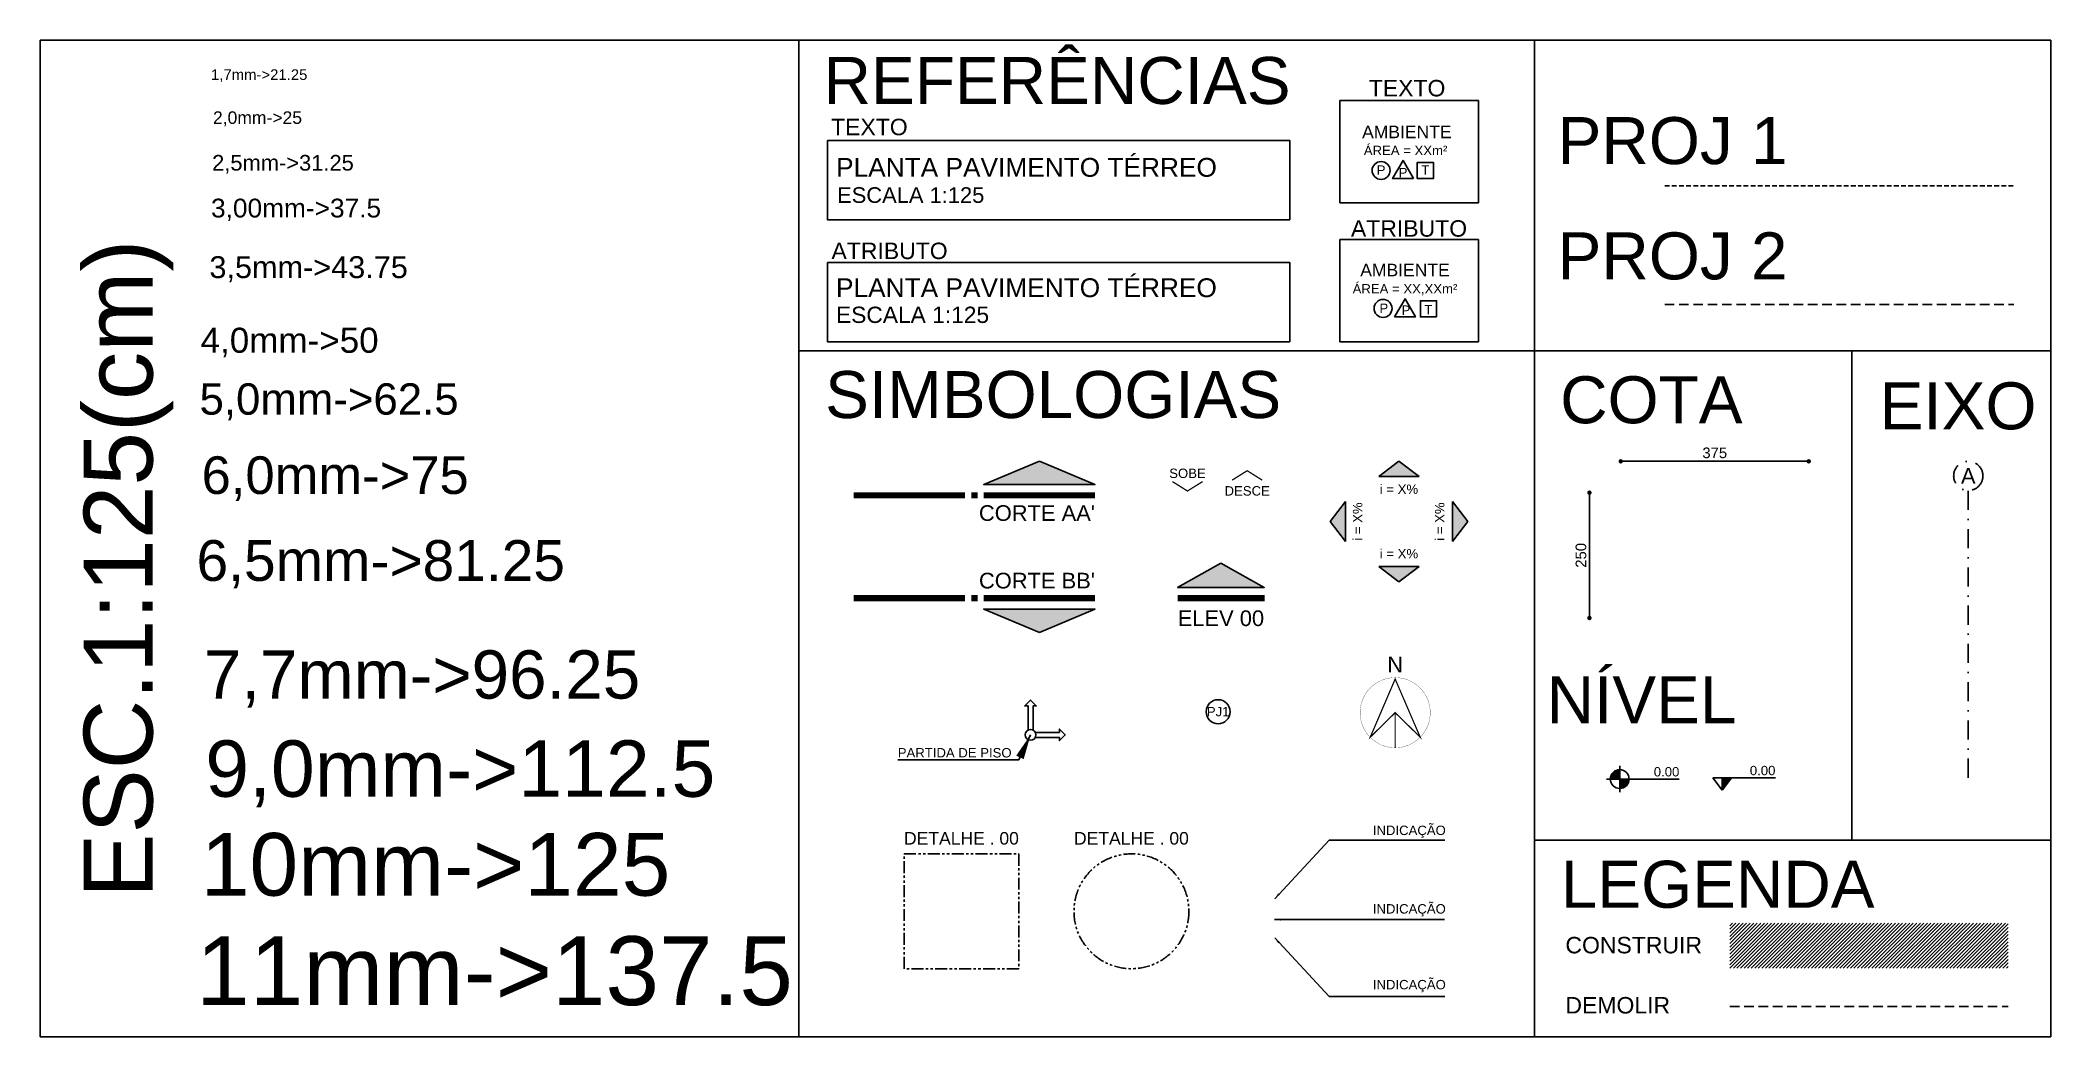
# Model space of a CAD drawing. Header units: millimetres. Extents: x 2839 to 75429, y 16062 to 42710.
# Drawn here: x 22769 to 26779, y 19361 to 21348 of the extents above; entities that cross this region are included whole.
import ezdxf
from ezdxf.enums import TextEntityAlignment as Align

# ---------------------------------------------------------------- set-up
doc = ezdxf.new("R2010")
doc.units = ezdxf.units.MM
for name, pattern in [('DASHDOTX2', [50.8, 25.4, -12.7, 0, -12.7]), ('DASHED', [19.05, 12.7, -6.35]), ('DASHED2', [9.525, 6.35, -3.175]), ('PHANTOM2', [31.75, 15.875, -3.175, 3.175, -3.175, 3.175, -3.175])]:
    doc.linetypes.add(name, pattern=pattern)
for name, color, linetype in [('ARQ_Construir', 150, 'Continuous'), ('ARQ_Cotas', 10, 'Continuous'), ('ARQ_Cotas de Nível', 10, 'Continuous'), ('ARQ_Demolir', 30, 'DASHED'), ('ARQ_Eixo', 10, 'DASHDOTX2'), ('ARQ_Indicações', 10, 'Continuous'), ('ARQ_Projeção 01', 1, 'DASHED2'), ('ARQ_Projeção 02', 2, 'DASHED'), ('ARQ_Simbologia', 50, 'Continuous'), ('ARQ_Texto', 7, 'Continuous')]:
    doc.layers.add(name, color=color, linetype=linetype)
doc.styles.add('100', font='arial.ttf', dxfattribs={"height": 31.25})
doc.styles.add('120', font='arial.ttf', dxfattribs={"height": 37.5})
doc.styles.add('140', font='arial.ttf', dxfattribs={"height": 43.75})
doc.styles.add('175', font='arial.ttf', dxfattribs={"height": 50})
doc.styles.add('200', font='arial.ttf', dxfattribs={"height": 62.5})
doc.styles.add('240', font='arial.ttf', dxfattribs={"height": 75})
doc.styles.add('290', font='arial.ttf', dxfattribs={"height": 81.25})
doc.styles.add('350', font='arial.ttf', dxfattribs={"height": 92.75})
doc.styles.add('400', font='arial.ttf', dxfattribs={"height": 112.5})
doc.styles.add('450', font='arial.ttf', dxfattribs={"height": 125})
doc.styles.add('500', font='arial.ttf', dxfattribs={"height": 137.5})
doc.styles.add('60', font='arial.ttf', dxfattribs={"height": 18.75})
doc.styles.add('80', font='arial.ttf', dxfattribs={"height": 25})
doc.styles.add('COTA', font='arial.ttf')
doc.dimstyles.new('esc_125', dxfattribs={"dimtxt": 21.25, "dimasz": 8.75, "dimexe": 12.5, "dimexo": 6.25, "dimgap": 0, "dimtad": 0, "dimdec": 1, "dimzin": 12, "dimdsep": 46, "dimtxsty": 'COTA', "dimblk": 'DOT', "dimcen": 0.09, "dimse1": 1, "dimse2": 1, "dimclrd": 256, "dimclre": 256, "dimclrt": 7, "dimaunit": 1, "dimadec": 4, "dimazin": 0, "dimtfac": 0.0048, "dimtdec": 1, "dimtix": 1, "dimtmove": 2, "dimatfit": 3, "dimfxl": 18.75, "dimtvp": 0.773333, "dimtolj": 1, "dimtzin": 12, "dimarcsym": 0})
doc.dimstyles.new('esc_50', dxfattribs={"dimtxt": 8.5, "dimasz": 3.5, "dimexe": 5, "dimexo": 2.5, "dimgap": 0, "dimtad": 0, "dimzin": 12, "dimdsep": 46, "dimtxsty": 'COTA', "dimblk": 'DOT', "dimcen": 0.09, "dimse1": 1, "dimse2": 1, "dimclrd": 256, "dimclre": 256, "dimclrt": 7, "dimaunit": 1, "dimadec": 4, "dimazin": 0, "dimtfac": 0.024, "dimtix": 1, "dimtmove": 2, "dimatfit": 3, "dimfxl": 8, "dimtvp": 0.773333, "dimtolj": 1, "dimtzin": 12, "dimlwd": -1, "dimlwe": -1, "dimarcsym": 0})

msp = doc.modelspace()

# ---------------------------------------------------------------- texts
at = {"layer": 'ARQ_Texto'}
for s, height, style, p in [('REFERÊNCIAS', 93.75, '120', (24331.056, 21221.026)), ('1,7mm->21.25', 21.25, '60', (23109.233, 21268.896)), ('TEXTO', 32.8125, '120', (25418.458, 21236.182)), ('2,0mm->25', 25, '80', (23113.128, 21181.347)), ('TEXTO', 32.8125, '120', (24345.988, 21158.791)), ('PROJ 1', 93.75, '120', (25795.125, 21101.089)), ('2,5mm->31.25', 31.25, '100', (23111.39, 21088.148)), ('PLANTA PAVIMENTO TÉRREO', 37.5, '120', (24355.888, 21075.902)), ('ESCALA 1:125', 31.25, '100', (24358.029, 21023.748)), ('3,00mm->37.5', 37.5, '120', (23109.249, 20994.672)), ('ATRIBUTO', 32.8125, '120', (25382.847, 20956.385)), ('ATRIBUTO', 32.8125, '120', (24346.762, 20911.668)), ('PROJ 2', 93.75, '120', (25795.125, 20871.216)), ('3,5mm->43.75', 43.75, '140', (23106.076, 20873.72)), ('4,0mm->50', 50, '175', (23088.368, 20724.803)), ('5,0mm->62.5', 62.5, '200', (23086.293, 20601.377)), ('SIMBOLOGIAS', 93.75, '120', (24334.02, 20594.639)), ('COTA', 93.75, '120', (25800.161, 20584.195)), ('EIXO', 93.75, '120', (26437.336, 20572.113)), ('6,0mm->75', 75, '240', (23090.507, 20443.232)), ('6,5mm->81.25', 81.25, '290', (23080.352, 20269.862)), ('7,7mm->96.25', 96.25, '350', (23094.805, 20035.059)), ('NÍVEL', 93.75, '120', (25773.272, 19985.958)), ('9,0mm->112.5', 112.5, '400', (23097.682, 19839.219)), ('PARTIDA DE PISO', 18.75, '60', (24478.997, 19917.662)), ('10mm->125', 125, '450', (23088.812, 19642.01)), ('LEGENDA', 93.75, '120', (25801.414, 19617.879)), ('11mm->137.5', 137.5, '500', (23079.469, 19423.652)), ('CONSTRUIR', 32.8125, '120', (25810.656, 19526.95)), ('DEMOLIR', 32.8125, '120', (25810.656, 19407.042))]:
    msp.add_text(s, height=height, dxfattribs=dict(at, style=style)).set_placement(p)
for s, height, style, p in [('AMBIENTE', 25, '80', (25494.366, 21152.811)), ('ÁREA = XXm²', 18.75, '60', (25491.864, 21118.972)), ('P', 18.75, '60', (25443.005, 21079.814)), ('P', 18.75, '60', (25486.813, 21074.822)), ('T', 18.75, '60', (25531.191, 21079.814)), ('SOBE', 18.75, '60', (25056.813, 20475.028)), ('DESCE', 18.75, '60', (25175.933, 20440.041)), ('i = X%%%', 18.75, '60', (25478.627, 20443.367)), ('i = X%%%', 18.75, '60', (25478.627, 20314.648)), ('ELEV 00', 31.25, '100', (25123.501, 20179.75)), ('DETALHE . 00', 25, '80', (24606.018, 19743.9)), ('DETALHE . 00', 25, '80', (24945.054, 19743.9))]:
    msp.add_text(s, height=height, dxfattribs=dict(at, style=style)).set_placement(p, align=Align.CENTER)
at = {"layer": 'ARQ_Texto', "style": '500'}
msp.add_text('ESC.1:125(cm)', height=137.5, rotation=90, dxfattribs=at).set_placement((22992.762, 19637.788))
at = {"layer": 'ARQ_Texto', "style": '100'}
msp.add_text('A', height=31.25, dxfattribs=at).set_placement((26614.155, 20479.201), align=Align.MIDDLE)
at = {"layer": 'ARQ_Texto'}
for s, height, style, p in [("CORTE AA'", 31.25, '100', (24872.366, 20389.522)), ("CORTE BB'", 31.25, '100', (24872.366, 20254.778)), ('0.00', 18.75, '60', (26037.849, 19879.78)), ('0.00', 18.75, '60', (26229.475, 19882.225))]:
    msp.add_text(s, height=height, dxfattribs=dict(at, style=style)).set_placement(p, align=Align.RIGHT)
at = {"layer": 'ARQ_Texto', "style": '60'}
for p in [(25405.48, 20388.197), (25569.313, 20388.186)]:
    msp.add_text('i = X%%%', height=18.75, rotation=90, dxfattribs=at).set_placement(p, align=Align.CENTER)
at = {"layer": 'ARQ_Texto', "char_height": 18.75, "attachment_point": 1, "style": '60'}
for insert, width in [((25426.548, 19781.686), 143.38218), ((25426.548, 19625.1), 143.19372), ((25426.548, 19473.954), 143.38218)]:
    msp.add_mtext('INDICAÇÃO', dxfattribs=dict(at, insert=insert, width=width))
at = {"layer": 'ARQ_Texto', "style": '60'}
msp.add_attdef('PJ1', text='', height=18.75, dxfattribs=at).set_placement((25118.015, 20008.877), align=Align.MIDDLE)

# ---------------------------------------------------------------- blocks, each defined once
blk = doc.blocks.new('_Dot')
at = {"color": 0, "linetype": 'ByBlock', "lineweight": -2}
blk.add_line((-0.5, 0), (-1, 0), dxfattribs=at)
at = {"color": 0, "linetype": 'ByBlock', "const_width": 0.5}
blk.add_lwpolyline([(-0.25, 0, 1), (0.25, 0, 1)], format="xyb", close=True, dxfattribs=at)
blk = doc.blocks.new('*D31')
at = {"layer": 'ARQ_Cotas', "lineweight": -2}
blk.add_line((25929.8, 20508.3), (26287.3, 20508.3), dxfattribs=at)
at = {"layer": 'DEFPOINTS', "color": 0}
for p in [(26296, 20508.3), (25921, 20445.8), (26296, 20445.8)]:
    blk.add_point(p, dxfattribs=at)
at = {"layer": 'ARQ_Cotas', "lineweight": -2, "xscale": 8.75, "yscale": 8.75, "zscale": 8.75, "rotation": 180}
blk.add_blockref('_Dot', (25921, 20508.3), dxfattribs=at)
at = {"layer": 'ARQ_Cotas', "lineweight": -2, "xscale": 8.75, "yscale": 8.75, "zscale": 8.75}
blk.add_blockref('_Dot', (26296, 20508.3), dxfattribs=at)
at = {"layer": 'ARQ_Cotas', "color": 7, "insert": (26108.5, 20525.1), "char_height": 21.25, "attachment_point": 5, "style": 'COTA'}
blk.add_mtext('\\A1;375', dxfattribs=at)
blk = doc.blocks.new('A$C061752A4')
h = blk.add_hatch(color=256)
h.paths.add_polyline_path([(2, 7.5, 0.414214), (-5.5, 0), (2, 0)])
h.paths.add_polyline_path([(9.5, 0), (2, 0), (2, -7.5, 0.414214)])
for p, q in [((2, -10.5), (2, 10.5)), ((-8.5, 0), (49.5, 0))]:
    blk.add_line(p, q)
blk.add_circle((2, 0), 7.5)
blk = doc.blocks.new('A$C53301501')
blk.add_hatch(color=256).paths.add_polyline_path([(7.5, 10), (0, 10), (0, 0)])
for p, q in [((-7.5, 10), (42.5, 10)), ((0, 0), (-7.5, 10)), ((0, 0), (0, 10)), ((0, 0), (7.5, 10))]:
    blk.add_line(p, q)
blk = doc.blocks.new('A$C291E434F')
for points in [[(2, 3.9), (2, 23.1), (4.6, 23.1), (0, 27.7), (-4.6, 23.1), (-2, 23.1), (-2, 3.9)], [(3.9, 2), (23.1, 2), (23.1, 4.6), (27.7, 0), (23.1, -4.6), (23.1, -2), (3.9, -2)]]:
    blk.add_lwpolyline(points)
blk.add_circle((0, 0), 4.34)
blk = doc.blocks.new('A$C164A0A55')
blk.add_hatch(color=256).paths.add_polyline_path([(16, 0), (-16, 0), (0, 12.2)])
for p, q in [((-16, 0), (0, 12.2)), ((16, 0), (-16, 0)), ((0, 12.2), (16, 0))]:
    blk.add_line(p, q)
at = {"layer": 'ARQ_Simbologia'}
blk.add_line((16, 0), (16, 0), dxfattribs=at)
blk = doc.blocks.new('*D32')
at = {"layer": 'ARQ_Cotas', "lineweight": -2}
blk.add_line((25858.5, 20437.1), (25858.5, 20204.6), dxfattribs=at)
at = {"layer": 'DEFPOINTS', "color": 0}
for p in [(25921, 20445.8), (25858.5, 20195.8), (25921, 20195.8)]:
    blk.add_point(p, dxfattribs=at)
at = {"layer": 'ARQ_Cotas', "lineweight": -2, "xscale": 8.75, "yscale": 8.75, "zscale": 8.75}
for p, rotation in [((25858.5, 20445.8), 90), ((25858.5, 20195.8), 270)]:
    blk.add_blockref('_Dot', p, dxfattribs=dict(at, rotation=rotation))
at = {"layer": 'ARQ_Cotas', "color": 7, "insert": (25841.7, 20320.8), "char_height": 21.25, "attachment_point": 5, "rotation": 90, "style": 'COTA'}
blk.add_mtext('\\A1;250', dxfattribs=at)
blk = doc.blocks.new('IND-LOCAL-1')
at = {"layer": 'ARQ_Simbologia'}
blk.add_lwpolyline([(25.3, -32.6), (46.2, -32.6), (35.8, -14.5)], close=True, dxfattribs=at)
blk.add_lwpolyline([(67.2, -32.6), (51.1, -32.6), (51.1, -16.5), (67.2, -16.5), (67.2, -32.6)], dxfattribs=at)
blk.add_circle((13.9, -24.2), 8.93, dxfattribs=at)
at = {"layer": 'ARQ_Texto', "style": 'COTA'}
for tag, p, height in [('LOCAL', (-1.1, 17.9), 12.5), ('LOCAL-1', (-1.1, 0.4), 12.5), ('AREA', (1.5, -16.1), 7.5)]:
    blk.add_attdef(tag, p, '', height=height, dxfattribs=at)
for tag, p in [('PISO', (12.8, -25.2)), ('PAR', (35.2, -24.8)), ('TETO', (58.4, -25.4))]:
    blk.add_attdef(tag, text='', height=7.5, dxfattribs=at).set_placement(p, align=Align.MIDDLE)
blk = doc.blocks.new('IND-DESENHOS')
at = {"layer": 'ARQ_Texto', "style": 'COTA'}
for tag, p, height in [('DESENHO1', (0, 25), 20), ('DESENHO', (0, 0), 20), ('ESCALA', (0, -15), 10), ('AREA', (0, -30), 10)]:
    blk.add_attdef(tag, p, '', height=height, dxfattribs=at)
blk = doc.blocks.new('A$C5CB55066')
at = {"layer": 'ARQ_Simbologia'}
blk.add_hatch(color=256, dxfattribs=at).paths.add_polyline_path([(670, 195), (1113, 9), (226, 9)])
blk.add_line((226, 9), (1113, 9), dxfattribs=at)
blk.add_lwpolyline([(670, 195), (1113, 9), (226, 9)], close=True, dxfattribs=at)
at = {"layer": 'ARQ_Simbologia', "const_width": 50}
for points in [[(-811, -77), (76, -77)], [(176, -77), (126, -77)], [(1113, -77), (226, -77)]]:
    blk.add_lwpolyline(points, dxfattribs=at)
blk = doc.blocks.new('A$C4C9A12F2')
at = {"layer": 'ARQ_Simbologia'}
h = blk.add_hatch(color=256, dxfattribs=at)
h.paths.add_polyline_path([(30, 76), (376, -117), (-315, -117)])
edge = h.paths.add_edge_path(flags=17)
edge.add_line((376, -117), (-315, -117))
blk.add_line((376, -117), (-315, -117), dxfattribs=at)
blk.add_lwpolyline([(30, 76), (376, -117), (-315, -117)], close=True, dxfattribs=at)
at = {"layer": 'ARQ_Simbologia', "const_width": 50}
blk.add_lwpolyline([(-315, -204), (380, -204)], dxfattribs=at)
blk = doc.blocks.new('A$C51210F19')
at = {"layer": 'ARQ_Simbologia', "const_width": 0.8}
blk.add_lwpolyline([(-112.3, 2.1, 1), (111.7, 2.1, 1), (-112.3, 2.1, 1)], format="xyb", dxfattribs=at)
at = {"layer": 'ARQ_Simbologia', "const_width": 4}
for points in [[(-79.9, -76.2), (-0.3, 109.3), (79.5, -76), (-0.3, 2.1), (-79.9, -76.2)], [(-0.3, 2.1), (-0.3, -109.9)]]:
    blk.add_lwpolyline(points, dxfattribs=at)
blk = doc.blocks.new('A$C50661BD5')
at = {"layer": 'ARQ_Simbologia', "xscale": 0.625, "yscale": 0.625, "zscale": 0.625}
blk.add_blockref('A$C51210F19', (-0.2, -2.7), dxfattribs=at)
at = {"layer": 'ARQ_Simbologia', "color": 7, "style": '100'}
blk.add_text('N', height=31.2, dxfattribs=at).set_placement((-0.4, 79), align=Align.CENTER)

# ---------------------------------------------------------------- dimensions: what is measured, and where the dimension line sits
at = {"layer": 'ARQ_Cotas'}
dim = msp.add_linear_dim(base=(26296.006, 20508.349), p1=(25921.006, 20445.849), p2=(26296.006, 20445.849), dimstyle='esc_125', dxfattribs=at)
dim.commit()
dim.dimension.update_dxf_attribs({"geometry": '*D31', "text_midpoint": (26108.506, 20525.141)})
dim = msp.add_linear_dim(base=(25858.506, 20195.849), p1=(25921.006, 20445.849), p2=(25921.006, 20195.849), angle=270, dimstyle='esc_125', dxfattribs=at)
dim.commit()
dim.dimension.update_dxf_attribs({"geometry": '*D32', "text_midpoint": (25841.725, 20320.849)})

# ---------------------------------------------------------------- hatches: boundary and pattern name
at = {"layer": 'ARQ_Construir'}
h = msp.add_hatch(dxfattribs=at)
h.set_pattern_fill('_USER', color=256, scale=5, angle=45, style=0, pattern_type=0)
h.set_pattern_definition([(45, (26138.671, 19497.116), (-3.535534, 3.535534), [])])
h.paths.add_polyline_path([(26693.835, 19587.093), (26138.671, 19587.093), (26138.671, 19497.116), (26693.835, 19497.116)])

# ---------------------------------------------------------------- linework, layer by layer
for p, q in [((24281.535, 19360.551), (24281.535, 21348.225)), ((25748.903, 19360.551), (25748.903, 21348.225)), ((24281.535, 20728.875), (26778.733, 20728.875)), ((26382.204, 20728.875), (26382.204, 19752.555)), ((25748.903, 19752.555), (26778.733, 19752.555))]:
    msp.add_line(p, q)
for points in [[(26778.733, 21348.225), (22768.557, 21348.225), (22768.557, 19360.551), (26778.733, 19360.551)], [(25637.052, 21227.814), (25360.786, 21227.814), (25360.786, 21024.034), (25637.052, 21024.034)], [(24338.646, 21148.227), (25260.689, 21148.227), (25260.689, 20989.998), (24338.646, 20989.998)], [(25360.786, 20950.723), (25637.052, 20950.723), (25637.052, 20746.944), (25360.786, 20746.944)], [(24338.646, 20905.174), (25260.689, 20905.174), (25260.689, 20746.944), (24338.646, 20746.944)]]:
    msp.add_lwpolyline(points, close=True)
at = {"layer": 'ARQ_Demolir', "ltscale": 1.5}
msp.add_line((26138.671, 19420.917), (26693.835, 19420.917), dxfattribs=at)
at = {"layer": 'ARQ_Eixo', "ltscale": 1.5}
msp.add_line((26614.155, 19877.273), (26614.155, 20450.054), dxfattribs=at)
msp.add_circle((26614.155, 20479.201), 29.148, dxfattribs=at)
at = {"layer": 'ARQ_Indicações', "linetype": 'PHANTOM2', "ltscale": 1.5}
msp.add_lwpolyline([(24491.456, 19725.441), (24720.579, 19725.441), (24720.579, 19496.317), (24491.456, 19496.317)], close=True, dxfattribs=at)
at = {"layer": 'ARQ_Indicações'}
msp.add_circle((25118.015, 20008.877), 23.96, dxfattribs=at)
at = {"layer": 'ARQ_Indicações', "linetype": 'PHANTOM2', "ltscale": 1.5}
msp.add_circle((24945.054, 19610.879), 114.562, dxfattribs=at)
at = {"layer": 'ARQ_Projeção 01', "ltscale": 1.5}
msp.add_line((26008.696, 21058.085), (26705.15, 21058.085), dxfattribs=at)
at = {"layer": 'ARQ_Projeção 02', "ltscale": 1.5}
msp.add_line((26008.696, 20821.002), (26705.15, 20821.002), dxfattribs=at)
at = {"layer": 'ARQ_Simbologia'}
for points in [[(25507.715, 21072.348), (25486.813, 21108.55), (25465.912, 21072.348)], [(25515.113, 21072.348), (25547.269, 21072.348), (25547.269, 21104.504), (25515.113, 21104.504)]]:
    msp.add_lwpolyline(points, close=True, dxfattribs=at)
at = {"layer": 'ARQ_Simbologia', "const_width": 2.5}
for points in [[(25026.759, 20467.925), (25056.813, 20449.082), (25086.924, 20467.877)], [(25145.822, 20470.782), (25175.933, 20489.577), (25205.987, 20470.734)]]:
    msp.add_lwpolyline(points, dxfattribs=at)
at = {"layer": 'ARQ_Simbologia'}
msp.add_circle((25443.005, 21088.426), 17.865, dxfattribs=at)

# ---------------------------------------------------------------- block references
at = {"layer": 'ARQ_Cotas de Nível', "xscale": 2.5, "yscale": 2.5, "zscale": 2.500000000000001}
for name, p in [('A$C061752A4', (25913.992, 19874.671)), ('A$C53301501', (26123.225, 19852.223))]:
    msp.add_blockref(name, p, dxfattribs=at)
at = {"layer": 'ARQ_Simbologia'}
for name, p, xscale, yscale, zscale in [('A$C5CB55066', (24594.101, 20459.68), 0.25, 0.25, 0.2500000000000002), ('A$C164A0A55', (25478.627, 20477.885), 2.5, 2.5, 2.500000000000001), ('A$C4C9A12F2', (25115.944, 20286.222), 0.25, 0.25, 0.2500000000000002), ('A$C291E434F', (24743.789, 19962.763), 2.5, 2.5, 2.500000000000001)]:
    msp.add_blockref(name, p, dxfattribs=dict(at, xscale=xscale, yscale=yscale, zscale=zscale))
for name, p, xscale, yscale, zscale, rotation in [('A$C164A0A55', (25371.778, 20388.186), -2.5, 2.5, 2.500000000000001, 90), ('A$C164A0A55', (25585.452, 20388.186), 2.5, 2.5, 2.500000000000001, 270), ('A$C164A0A55', (25478.627, 20298.509), -2.5, 2.5, 2.500000000000001, 180), ('A$C5CB55066', (24594.101, 20215.891), -0.25, 0.25, 0.2500000000000002, 180)]:
    msp.add_blockref(name, p, dxfattribs=dict(at, xscale=xscale, yscale=yscale, zscale=zscale, rotation=rotation))
msp.add_blockref('A$C50661BD5', (25471.461, 20008.395), dxfattribs=at)
at = {"layer": 'ARQ_Texto'}
ref = msp.add_blockref('IND-LOCAL-1', (25419.145, 20861.689), dxfattribs=dict(at, xscale=1.999999999970896, yscale=2, zscale=2.000000000000001))
ref.add_attrib('LOCAL-1', 'AMBIENTE', dxfattribs={"height": 25, "style": 'COTA'}).set_placement((25490.692, 20889.881), align=Align.MIDDLE)
ref.add_attrib('AREA', 'ÁREA = XX,XXm²', dxfattribs={"height": 18.75, "style": 'COTA'}).set_placement((25490.692, 20853.168), align=Align.MIDDLE)
ref.add_attrib('TETO', 'P', dxfattribs={"height": 18.75, "style": 'COTA'}).set_placement((25492.526, 20809.78), align=Align.MIDDLE)
ref.add_attrib('PAR', 'T', dxfattribs={"height": 18.75, "style": 'COTA'}).set_placement((25537.348, 20810.546), align=Align.MIDDLE)
ref.add_attrib('PISO', 'P', dxfattribs={"height": 18.75, "style": 'COTA'}).set_placement((25448.45, 20813.675), align=Align.MIDDLE)
ref = msp.add_blockref('IND-DESENHOS', (24355.787, 20835.821), dxfattribs=dict(at, xscale=5, yscale=5, zscale=5.000000000000003))
ref.add_attrib('DESENHO', 'PLANTA PAVIMENTO TÉRREO', (24355.787, 20835.821), dxfattribs={"height": 37.5, "style": 'COTA'})
ref.add_attrib('ESCALA', 'ESCALA 1:125', (24355.787, 20784.283), dxfattribs={"height": 32.5, "style": 'COTA'})

msp.set_redraw_order([(e.dxf.handle, doc.entitydb.next_handle()) for e in msp.query("TEXT MTEXT ATTDEF DIMENSION ARC_DIMENSION")])  # texts and dimensions are drawn at this point

# ---------------------------------------------------------------- leaders
at = {"layer": 'ARQ_Indicações'}
for points, dimstyle, override in [([(24744.02, 19963.033), (24720.274, 19912.755), (24478.827, 19912.755)], 'esc_50', {"dimasz": 50}), ([(25230.782, 19635.969), (25339.132, 19752.555), (25569.93, 19752.555)], 'esc_125', {"dimasz": 12.5}), ([(25230.334, 19594.294), (25569.741, 19594.294)], 'esc_125', {"dimasz": 12.5}), ([(25230.782, 19557.672), (25339.132, 19441.086), (25569.93, 19441.086)], 'esc_125', {"dimasz": 12.5})]:
    msp.add_leader(points, dimstyle=dimstyle, override=override, dxfattribs=at)

doc.saveas('drawing.dxf')
